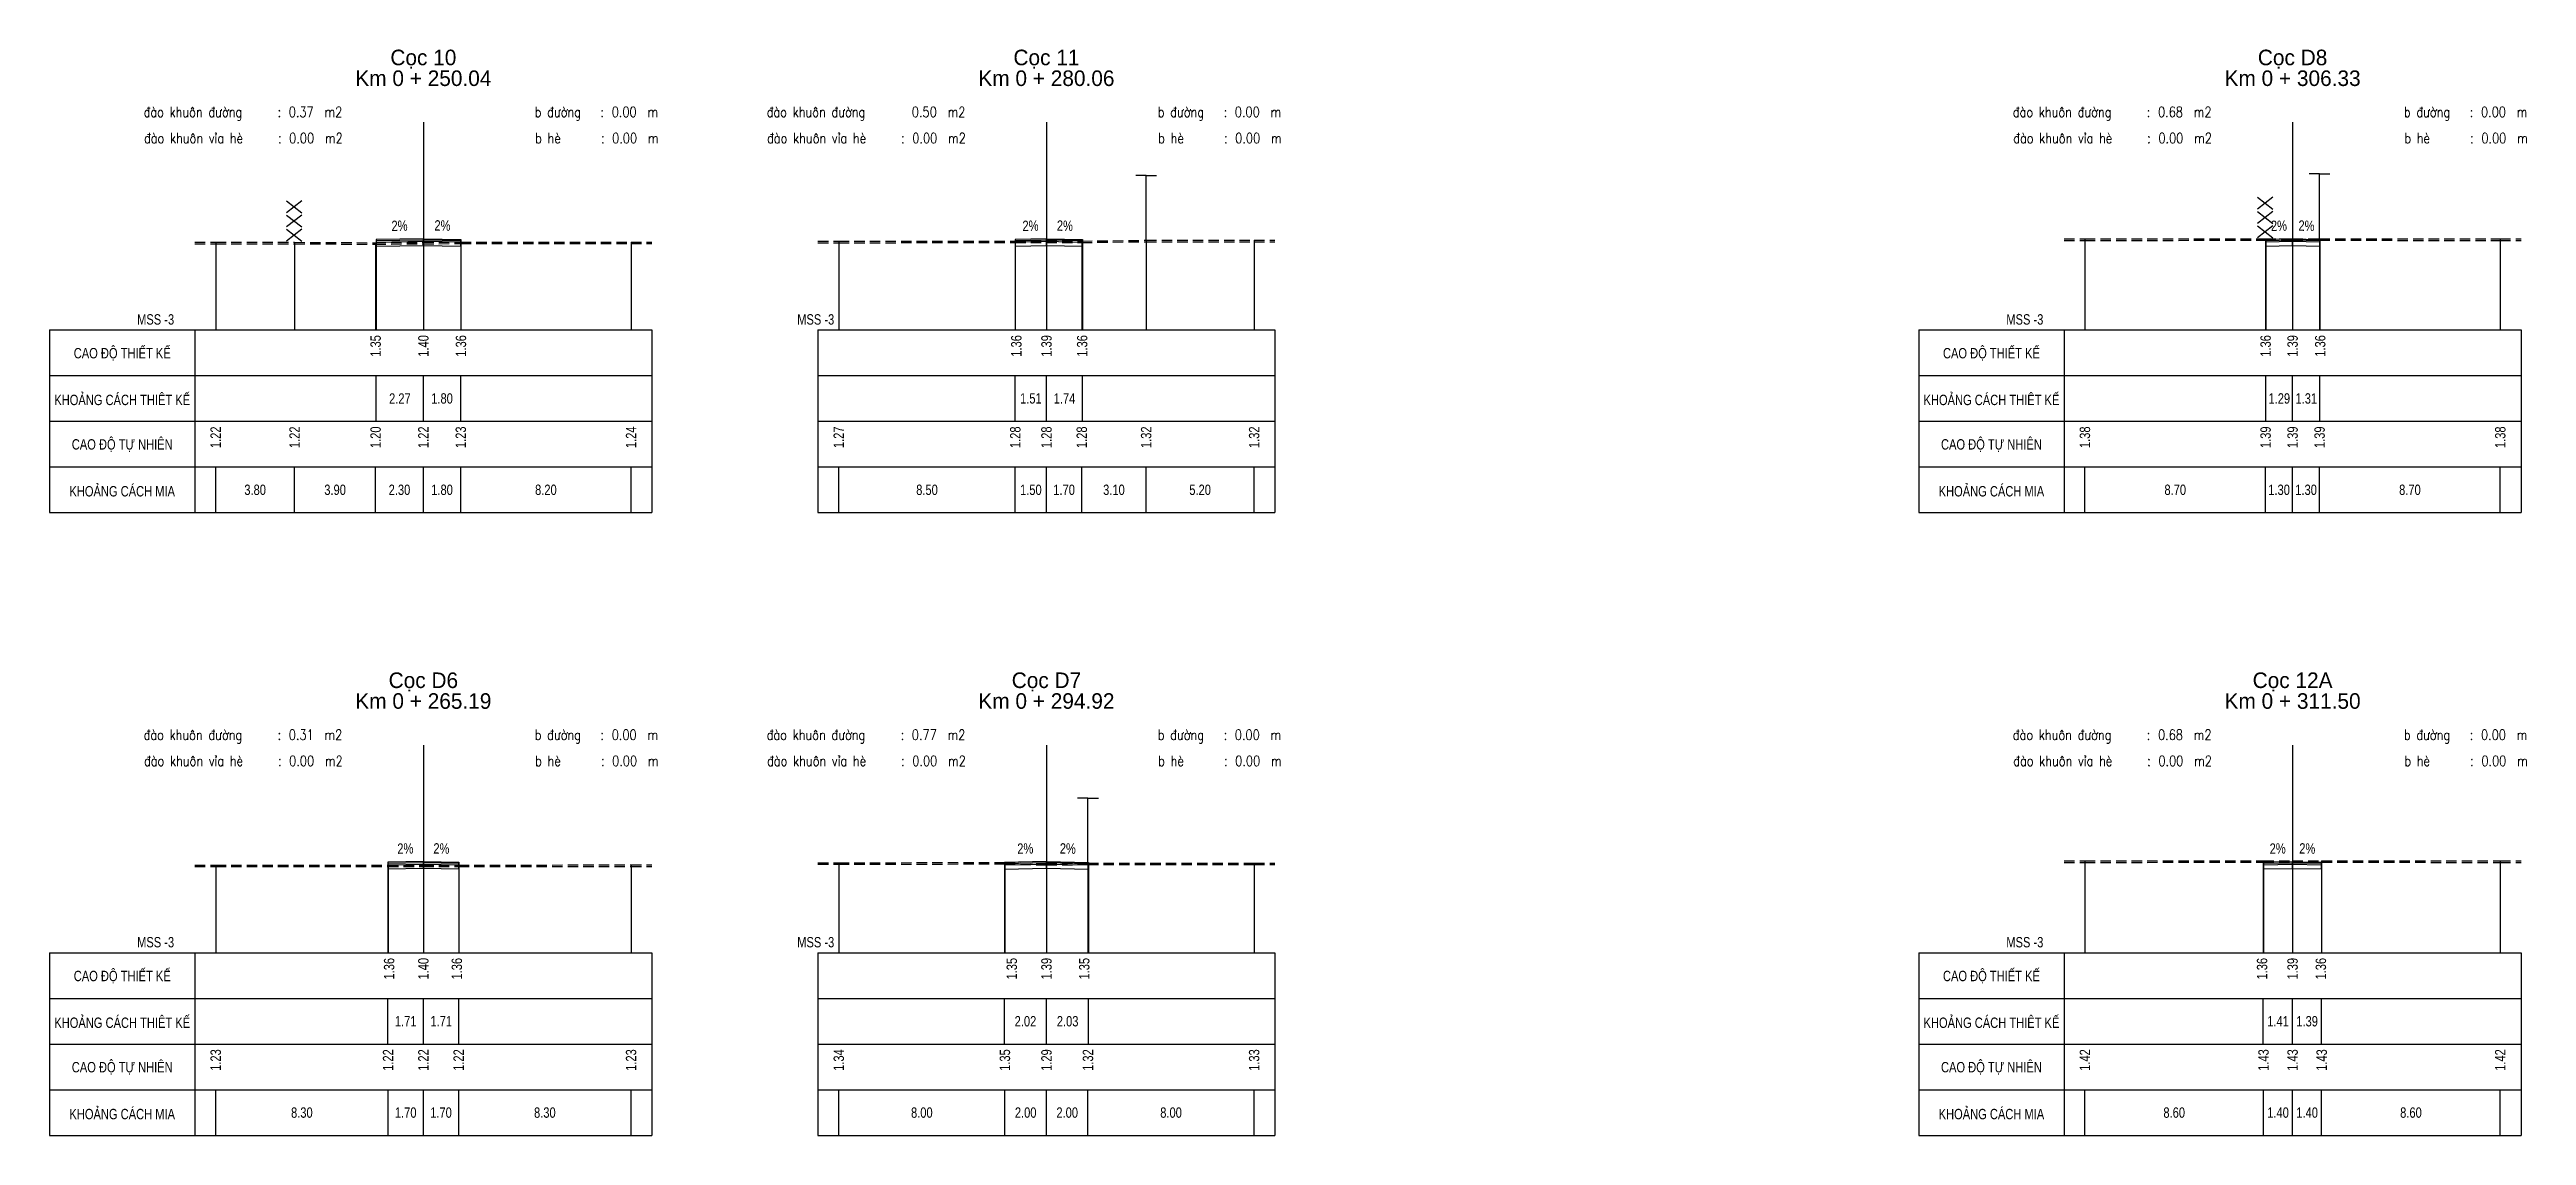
# Model space of a CAD drawing. Header units: inches. Extents: x 484 to 1266, y -181 to 819.
# Drawn here: x 969.6 to 1088.8, y -181.4 to -129.1 of the extents above; entities that cross this region are included whole.
import ezdxf
from ezdxf.enums import TextEntityAlignment as Align

# ---------------------------------------------------------------- set-up
doc = ezdxf.new("R2010")
doc.units = ezdxf.units.IN
doc.header["$MEASUREMENT"] = 0
doc.linetypes.add('HIDDEN', pattern=[0.375, 0.25, -0.125])
for name, color, linetype in [('Bang TN tu nhien', 3, 'Continuous'), ('Dien thiet ke TN', 2, 'Continuous'), ('Duong dong trac ngang tu nhien', 9, 'Continuous'), ('KH_VAT', 8, 'Continuous'), ('Khuon duong1', 14, 'Continuous'), ('Mat duong PD 1', 1, 'Continuous'), ('Trac ngang tu nhien', 3, 'Continuous'), ('TracNgang', 7, 'Continuous')]:
    doc.layers.add(name, color=color, linetype=linetype)
doc.layers.add('LC Text1', color=3, linetype='Continuous', lineweight=20)
doc.layers.add('LC Text2', color=7, linetype='Continuous', lineweight=25)
doc.styles.add('BangTN', font='viet buddy.shx', dxfattribs={"width": 0.8})
doc.styles.add('LC 3', font='vnsimli.shx', dxfattribs={"width": 0.75})

msp = doc.modelspace()

# ---------------------------------------------------------------- texts
at = {"layer": 'Bang TN tu nhien', "color": 3, "style": 'BangTN', "width": 0.8}
for s, p in [('CAO ĐỘ THIẾT KẾ', (973.05, -143.71)), ('CAO ĐỘ THIẾT KẾ', (1063.05, -143.71)), ('KHOẢNG CÁCH THIÊT KẾ', (973.05, -145.91)), ('KHOẢNG CÁCH THIÊT KẾ', (1063.05, -145.91)), ('CAO ĐỘ TỰ NHIÊN', (973.05, -148.11)), ('CAO ĐỘ TỰ NHIÊN', (1063.05, -148.11)), ('KHOẢNG CÁCH MIA', (973.05, -150.31)), ('KHOẢNG CÁCH MIA', (1063.05, -150.31)), ('CAO ĐỘ THIẾT KẾ', (973.05, -173.71)), ('CAO ĐỘ THIẾT KẾ', (1063.05, -173.71)), ('KHOẢNG CÁCH THIÊT KẾ', (973.05, -175.91)), ('KHOẢNG CÁCH THIÊT KẾ', (1063.05, -175.91)), ('CAO ĐỘ TỰ NHIÊN', (973.05, -178.11)), ('CAO ĐỘ TỰ NHIÊN', (1063.05, -178.11)), ('KHOẢNG CÁCH MIA', (973.05, -180.31)), ('KHOẢNG CÁCH MIA', (1063.05, -180.31))]:
    msp.add_text(s, height=0.5, dxfattribs=at).set_placement(p, align=Align.MIDDLE)
at = {"layer": 'Dien thiet ke TN', "color": 2, "style": 'BangTN', "width": 0.8}
for rotation, p in [(1.1458, (986.41, -137.99)), (358.8542, (988.46, -137.98)), (1.1458, (1016.79, -137.99)), (358.8542, (1018.43, -137.99)), (1.1458, (1076.9, -137.99)), (358.8542, (1078.21, -137.99)), (1.1458, (986.69, -167.99)), (358.8542, (988.41, -167.99)), (1.1458, (1016.54, -167.99)), (358.8542, (1018.57, -167.99)), (1.1458, (1076.84, -167.99)), (358.8542, (1078.25, -167.99))]:
    msp.add_text('2%', height=0.5, rotation=rotation, dxfattribs=at).set_placement(p, align=Align.BOTTOM_CENTER)
at = {"layer": 'LC Text1', "color": 3, "style": 'LC 3', "width": 0.8}
for s, p in [('®µo khu«n ®\xadêng', (974.08, -132.36)), (':', (980.53, -132.36)), ('0.37', (981.07, -132.36)), ('m2', (982.79, -132.36)), ('b ®\xadêng', (992.91, -132.36)), (':', (996.08, -132.36)), ('0.00', (996.62, -132.36)), ('m', (998.34, -132.36)), ('®µo khu«n ®\xadêng', (1004.08, -132.36)), ('0.50', (1011.07, -132.36)), ('m2', (1012.79, -132.36)), ('b ®\xadêng', (1022.91, -132.36)), (':', (1026.08, -132.36)), ('0.00', (1026.62, -132.36)), ('m', (1028.34, -132.36)), ('®µo khu«n ®\xadêng', (1064.08, -132.36)), (':', (1070.53, -132.36)), ('0.68', (1071.07, -132.36)), ('m2', (1072.79, -132.36)), ('b ®\xadêng', (1082.91, -132.36)), (':', (1086.08, -132.36)), ('0.00', (1086.62, -132.36)), ('m', (1088.34, -132.36)), ('®µo khu«n vØa hÌ', (974.1, -133.62)), (':', (980.55, -133.62)), ('0.00', (981.09, -133.62)), ('m2', (982.81, -133.62)), ('b hÌ', (992.93, -133.62)), (':', (996.1, -133.62)), ('0.00', (996.64, -133.62)), ('m', (998.36, -133.62)), ('®µo khu«n vØa hÌ', (1004.1, -133.62)), (':', (1010.55, -133.62)), ('0.00', (1011.09, -133.62)), ('m2', (1012.81, -133.62)), ('b hÌ', (1022.93, -133.62)), (':', (1026.1, -133.62)), ('0.00', (1026.64, -133.62)), ('m', (1028.36, -133.62)), ('®µo khu«n vØa hÌ', (1064.1, -133.62)), (':', (1070.55, -133.62)), ('0.00', (1071.09, -133.62)), ('m2', (1072.81, -133.62)), ('b hÌ', (1082.93, -133.62)), (':', (1086.1, -133.62)), ('0.00', (1086.64, -133.62)), ('m', (1088.36, -133.62)), ('®µo khu«n ®\xadêng', (974.08, -162.36)), (':', (980.53, -162.36)), ('0.31', (981.07, -162.36)), ('m2', (982.79, -162.36)), ('b ®\xadêng', (992.91, -162.36)), (':', (996.08, -162.36)), ('0.00', (996.62, -162.36)), ('m', (998.34, -162.36)), ('®µo khu«n ®\xadêng', (1004.08, -162.36)), (':', (1010.53, -162.36)), ('0.77', (1011.07, -162.36)), ('m2', (1012.79, -162.36)), ('b ®\xadêng', (1022.91, -162.36)), (':', (1026.08, -162.36)), ('0.00', (1026.62, -162.36)), ('m', (1028.34, -162.36)), ('®µo khu«n ®\xadêng', (1064.08, -162.36)), (':', (1070.53, -162.36)), ('0.68', (1071.07, -162.36)), ('m2', (1072.79, -162.36)), ('b ®\xadêng', (1082.91, -162.36)), (':', (1086.08, -162.36)), ('0.00', (1086.62, -162.36)), ('m', (1088.34, -162.36)), ('®µo khu«n vØa hÌ', (974.1, -163.62)), (':', (980.55, -163.62)), ('0.00', (981.09, -163.62)), ('m2', (982.81, -163.62)), ('b hÌ', (992.93, -163.62)), (':', (996.1, -163.62)), ('0.00', (996.64, -163.62)), ('m', (998.36, -163.62)), ('®µo khu«n vØa hÌ', (1004.1, -163.62)), (':', (1010.55, -163.62)), ('0.00', (1011.09, -163.62)), ('m2', (1012.81, -163.62)), ('b hÌ', (1022.93, -163.62)), (':', (1026.1, -163.62)), ('0.00', (1026.64, -163.62)), ('m', (1028.36, -163.62)), ('®µo khu«n vØa hÌ', (1064.1, -163.62)), (':', (1070.55, -163.62)), ('0.00', (1071.09, -163.62)), ('m2', (1072.81, -163.62)), ('b hÌ', (1082.93, -163.62)), (':', (1086.1, -163.62)), ('0.00', (1086.64, -163.62)), ('m', (1088.36, -163.62))]:
    msp.add_text(s, height=0.5, rotation=359.9992, dxfattribs=at).set_placement(p)
at = {"layer": 'LC Text2', "color": 3, "style": 'BangTN'}
for s, p in [('Cọc 10', (987.55, -129.86)), ('Cọc 11', (1017.55, -129.86)), ('Cọc D8', (1077.55, -129.86)), ('Km 0 + 250.04', (987.55, -130.86)), ('Km 0 + 280.06', (1017.55, -130.86)), ('Km 0 + 306.33', (1077.55, -130.86)), ('Cọc D6', (987.55, -159.86)), ('Cọc D7', (1017.55, -159.86)), ('Cọc 12A', (1077.55, -159.86)), ('Km 0 + 265.19', (987.55, -160.86)), ('Km 0 + 294.92', (1017.55, -160.86)), ('Km 0 + 311.50', (1077.55, -160.86))]:
    msp.add_text(s, height=0.75, dxfattribs=at).set_placement(p, align=Align.CENTER)
at = {"layer": 'LC Text2', "color": 3, "char_height": 0.5, "style": 'BangTN'}
for insert, attachment_point in [((975.55, -142.36), 9), ((1005.55, -142.36), 7), ((1065.55, -142.36), 9), ((975.55, -172.36), 9), ((1005.55, -172.36), 7), ((1065.55, -172.36), 9)]:
    msp.add_mtext('MSS -3', dxfattribs=dict(at, insert=insert, attachment_point=attachment_point))
at = {"layer": 'TracNgang', "color": 2, "style": 'BangTN', "width": 0.8}
for s, p in [('1.35', (985.25, -142.86)), ('1.40', (987.55, -142.86)), ('1.36', (989.36, -142.86)), ('1.36', (1016.1, -142.86)), ('1.39', (1017.55, -142.86)), ('1.36', (1019.27, -142.86)), ('1.36', (1076.25, -142.86)), ('1.39', (1077.55, -142.86)), ('1.36', (1078.88, -142.86)), ('1.36', (985.9, -172.86)), ('1.40', (987.55, -172.86)), ('1.36', (989.16, -172.86)), ('1.35', (1015.88, -172.86)), ('1.39', (1017.55, -172.86)), ('1.35', (1019.37, -172.86)), ('1.36', (1076.08, -172.86)), ('1.39', (1077.55, -172.86)), ('1.36', (1078.91, -172.86))]:
    msp.add_text(s, height=0.5, rotation=90, dxfattribs=at).set_placement(p, align=Align.MIDDLE_RIGHT)
for s, p in [('2.27', (986.42, -145.91)), ('1.80', (988.45, -145.91)), ('1.51', (1016.8, -145.91)), ('1.74', (1018.42, -145.91)), ('1.29', (1076.91, -145.91)), ('1.31', (1078.21, -145.91)), ('1.71', (986.7, -175.91)), ('1.71', (988.41, -175.91)), ('2.02', (1016.54, -175.91)), ('2.03', (1018.57, -175.91)), ('1.41', (1076.85, -175.91)), ('1.39', (1078.25, -175.91))]:
    msp.add_text(s, height=0.5, dxfattribs=at).set_placement(p, align=Align.MIDDLE)
at = {"layer": 'TracNgang', "color": 3, "style": 'BangTN', "width": 0.8}
for s, p in [('1.22', (977.55, -147.26)), ('1.22', (981.35, -147.26)), ('1.20', (985.25, -147.26)), ('1.22', (987.55, -147.26)), ('1.23', (989.35, -147.26)), ('1.24', (997.55, -147.26)), ('1.27', (1007.55, -147.26)), ('1.28', (1016.05, -147.26)), ('1.28', (1017.55, -147.26)), ('1.28', (1019.25, -147.26)), ('1.32', (1022.35, -147.26)), ('1.32', (1027.55, -147.26)), ('1.38', (1067.55, -147.26)), ('1.39', (1076.25, -147.26)), ('1.39', (1077.55, -147.26)), ('1.39', (1078.85, -147.26)), ('1.38', (1087.55, -147.26)), ('1.23', (977.55, -177.26)), ('1.22', (985.85, -177.26)), ('1.22', (987.55, -177.26)), ('1.22', (989.25, -177.26)), ('1.23', (997.55, -177.26)), ('1.34', (1007.55, -177.26)), ('1.35', (1015.55, -177.26)), ('1.29', (1017.55, -177.26)), ('1.32', (1019.55, -177.26)), ('1.33', (1027.55, -177.26)), ('1.42', (1067.55, -177.26)), ('1.43', (1076.15, -177.26)), ('1.43', (1077.55, -177.26)), ('1.43', (1078.95, -177.26)), ('1.42', (1087.55, -177.26))]:
    msp.add_text(s, height=0.5, rotation=90, dxfattribs=at).set_placement(p, align=Align.MIDDLE_RIGHT)
for s, p in [('3.80', (979.45, -150.31)), ('3.90', (983.3, -150.31)), ('2.30', (986.4, -150.31)), ('1.80', (988.45, -150.31)), ('8.20', (993.45, -150.31)), ('8.50', (1011.8, -150.31)), ('1.50', (1016.8, -150.31)), ('1.70', (1018.4, -150.31)), ('3.10', (1020.8, -150.31)), ('5.20', (1024.95, -150.31)), ('8.70', (1071.9, -150.31)), ('1.30', (1076.9, -150.31)), ('1.30', (1078.2, -150.31)), ('8.70', (1083.2, -150.31)), ('8.30', (981.7, -180.31)), ('1.70', (986.7, -180.31)), ('1.70', (988.4, -180.31)), ('8.30', (993.4, -180.31)), ('8.00', (1011.55, -180.31)), ('2.00', (1016.55, -180.31)), ('2.00', (1018.55, -180.31)), ('8.00', (1023.55, -180.31)), ('8.60', (1071.85, -180.31)), ('1.40', (1076.85, -180.31)), ('1.40', (1078.25, -180.31)), ('8.60', (1083.25, -180.31))]:
    msp.add_text(s, height=0.5, dxfattribs=at).set_placement(p, align=Align.MIDDLE)

# ---------------------------------------------------------------- blocks, each defined once
blk = doc.blocks.new('HANGRAO')
at = {"color": 2, "linetype": 'Continuous'}
for p, q in [((-1.32, 6.67), (1.16, 4.76)), ((1.16, 6.67), (-1.32, 4.76)), ((1.16, 4.38), (-1.32, 2.47)), ((-1.32, 4.38), (1.16, 2.47)), ((-1.32, 2.09), (1.16, 0.18)), ((1.16, 2.09), (-1.32, 0.18))]:
    blk.add_line(p, q, dxfattribs=at)
blk = doc.blocks.new('ChieuDungVat3.dwg')
at = {"layer": 'KH_VAT', "color": 1, "xscale": 1.5, "yscale": 1.5, "zscale": 1.5}
blk.add_blockref('HANGRAO', (0, 0), dxfattribs=at)
blk = doc.blocks.new('CHIEUDUNGVAT12')
at = {"layer": 'KH_VAT', "color": 1}
for q in [(-2.5, 15.63), (2.5, 15.63)]:
    blk.add_line((0, 15.63), q, dxfattribs=at)
at = {"layer": 'KH_VAT', "color": 7}
blk.add_lwpolyline([(0, 0), (0, 15.63)], dxfattribs=at)
blk = doc.blocks.new('ChieuDungVat4.dwg')
at = {"layer": 'KH_VAT', "color": 1}
blk.add_blockref('CHIEUDUNGVAT12', (0, 0), dxfattribs=at)

# ---------------------------------------------------------------- linework, layer by layer
at = {"layer": 'Bang TN tu nhien', "color": 3}
for p, q in [((987.55, -132.61), (987.55, -142.61)), ((1017.55, -132.61), (1017.55, -142.61)), ((1077.55, -132.61), (1077.55, -142.61)), ((969.55, -142.61), (969.55, -151.41)), ((969.55, -142.61), (998.55, -142.61)), ((976.55, -142.61), (976.55, -151.41)), ((998.55, -142.61), (998.55, -151.41)), ((1006.55, -142.61), (1006.55, -151.41)), ((1006.55, -142.61), (1028.55, -142.61)), ((1028.55, -142.61), (1028.55, -151.41)), ((1059.55, -142.61), (1059.55, -151.41)), ((1059.55, -142.61), (1088.55, -142.61)), ((1066.55, -142.61), (1066.55, -151.41)), ((1088.55, -142.61), (1088.55, -151.41)), ((969.55, -144.81), (998.55, -144.81)), ((1006.55, -144.81), (1028.55, -144.81)), ((1059.55, -144.81), (1088.55, -144.81)), ((969.55, -147.01), (998.55, -147.01)), ((1006.55, -147.01), (1028.55, -147.01)), ((1059.55, -147.01), (1088.55, -147.01)), ((969.55, -149.21), (998.55, -149.21)), ((1006.55, -149.21), (1028.55, -149.21)), ((1059.55, -149.21), (1088.55, -149.21)), ((969.55, -151.41), (998.55, -151.41)), ((1006.55, -151.41), (1028.55, -151.41)), ((1059.55, -151.41), (1088.55, -151.41)), ((987.55, -162.61), (987.55, -172.61)), ((1017.55, -162.61), (1017.55, -172.61)), ((1077.55, -162.61), (1077.55, -172.61)), ((969.55, -172.61), (969.55, -181.41)), ((969.55, -172.61), (998.55, -172.61)), ((976.55, -172.61), (976.55, -181.41)), ((998.55, -172.61), (998.55, -181.41)), ((1006.55, -172.61), (1006.55, -181.41)), ((1006.55, -172.61), (1028.55, -172.61)), ((1028.55, -172.61), (1028.55, -181.41)), ((1059.55, -172.61), (1059.55, -181.41)), ((1059.55, -172.61), (1088.55, -172.61)), ((1066.55, -172.61), (1066.55, -181.41)), ((1088.55, -172.61), (1088.55, -181.41)), ((969.55, -174.81), (998.55, -174.81)), ((1006.55, -174.81), (1028.55, -174.81)), ((1059.55, -174.81), (1088.55, -174.81)), ((969.55, -177.01), (998.55, -177.01)), ((1006.55, -177.01), (1028.55, -177.01)), ((1059.55, -177.01), (1088.55, -177.01)), ((969.55, -179.21), (998.55, -179.21)), ((1006.55, -179.21), (1028.55, -179.21)), ((1059.55, -179.21), (1088.55, -179.21)), ((969.55, -181.41), (998.55, -181.41)), ((1006.55, -181.41), (1028.55, -181.41)), ((1059.55, -181.41), (1088.55, -181.41))]:
    msp.add_line(p, q, dxfattribs=at)
at = {"layer": 'Dien thiet ke TN'}
for p, q in [((985.28, -138.26), (985.28, -142.61)), ((985.28, -138.26), (985.28, -142.61)), ((985.28, -138.26), (985.28, -142.61)), ((985.28, -138.26), (985.28, -142.61)), ((985.28, -138.26), (985.28, -142.61)), ((987.55, -138.22), (987.55, -142.61)), ((987.55, -138.22), (987.55, -142.61)), ((989.35, -138.25), (989.35, -142.61)), ((989.35, -138.25), (989.35, -142.61)), ((989.35, -138.25), (989.35, -142.61)), ((989.35, -138.25), (989.35, -142.61)), ((989.35, -138.25), (989.35, -142.61)), ((1016.04, -138.25), (1016.04, -142.61)), ((1016.04, -138.25), (1016.04, -142.61)), ((1016.04, -138.25), (1016.04, -142.61)), ((1016.04, -138.25), (1016.04, -142.61)), ((1016.04, -138.25), (1016.04, -142.61)), ((1017.55, -138.22), (1017.55, -142.61)), ((1017.55, -138.22), (1017.55, -142.61)), ((1019.29, -138.26), (1019.29, -142.61)), ((1019.29, -138.26), (1019.29, -142.61)), ((1019.29, -138.26), (1019.29, -142.61)), ((1019.29, -138.26), (1019.29, -142.61)), ((1019.29, -138.26), (1019.29, -142.61)), ((1076.26, -138.25), (1076.26, -142.61)), ((1076.26, -138.25), (1076.26, -142.61)), ((1076.26, -138.25), (1076.26, -142.61)), ((1076.26, -138.25), (1076.26, -142.61)), ((1076.26, -138.25), (1076.26, -142.61)), ((1077.55, -138.22), (1077.55, -142.61)), ((1077.55, -138.22), (1077.55, -142.61)), ((1078.86, -138.25), (1078.86, -142.61)), ((1078.86, -138.25), (1078.86, -142.61)), ((1078.86, -138.25), (1078.86, -142.61)), ((1078.86, -138.25), (1078.86, -142.61)), ((1078.86, -138.25), (1078.86, -142.61)), ((985.84, -168.25), (985.84, -172.61)), ((985.84, -168.25), (985.84, -172.61)), ((985.84, -168.25), (985.84, -172.61)), ((985.84, -168.25), (985.84, -172.61)), ((985.84, -168.25), (985.84, -172.61)), ((987.55, -168.22), (987.55, -172.61)), ((987.55, -168.22), (987.55, -172.61)), ((989.26, -168.25), (989.26, -172.61)), ((989.26, -168.25), (989.26, -172.61)), ((989.26, -168.25), (989.26, -172.61)), ((989.26, -168.25), (989.26, -172.61)), ((989.26, -168.25), (989.26, -172.61)), ((1015.53, -168.26), (1015.53, -172.61)), ((1015.53, -168.26), (1015.53, -172.61)), ((1015.53, -168.26), (1015.53, -172.61)), ((1015.53, -168.26), (1015.53, -172.61)), ((1015.53, -168.26), (1015.53, -172.61)), ((1017.55, -168.22), (1017.55, -172.61)), ((1017.55, -168.22), (1017.55, -172.61)), ((1019.58, -168.26), (1019.58, -172.61)), ((1019.58, -168.26), (1019.58, -172.61)), ((1019.58, -168.26), (1019.58, -172.61)), ((1019.58, -168.26), (1019.58, -172.61)), ((1019.58, -168.26), (1019.58, -172.61)), ((1076.14, -168.25), (1076.14, -172.61)), ((1076.14, -168.25), (1076.14, -172.61)), ((1076.14, -168.25), (1076.14, -172.61)), ((1076.14, -168.25), (1076.14, -172.61)), ((1076.14, -168.25), (1076.14, -172.61)), ((1077.55, -168.23), (1077.55, -172.61)), ((1077.55, -168.23), (1077.55, -172.61)), ((1078.94, -168.25), (1078.94, -172.61)), ((1078.94, -168.25), (1078.94, -172.61)), ((1078.94, -168.25), (1078.94, -172.61)), ((1078.94, -168.25), (1078.94, -172.61)), ((1078.94, -168.25), (1078.94, -172.61))]:
    msp.add_line(p, q, dxfattribs=at)
at = {"layer": 'Duong dong trac ngang tu nhien', "color": 8}
for p, q in [((1007.55, -138.34), (1007.55, -142.61)), ((1016.05, -138.33), (1016.05, -142.61)), ((1017.55, -138.33), (1017.55, -142.61)), ((1019.25, -138.33), (1019.25, -142.61)), ((1022.35, -138.29), (1022.35, -142.61)), ((1027.55, -138.29), (1027.55, -142.61)), ((1067.55, -138.23), (1067.55, -142.61)), ((1076.25, -138.22), (1076.25, -142.61)), ((1077.55, -138.22), (1077.55, -142.61)), ((1078.85, -138.22), (1078.85, -142.61)), ((1087.55, -138.23), (1087.55, -142.61)), ((977.55, -138.39), (977.55, -142.61)), ((981.35, -138.39), (981.35, -142.61)), ((985.25, -138.41), (985.25, -142.61)), ((987.55, -138.39), (987.55, -142.61)), ((989.35, -138.38), (989.35, -142.61)), ((997.55, -138.38), (997.55, -142.61)), ((977.55, -168.39), (977.55, -172.61)), ((985.85, -168.39), (985.85, -172.61)), ((987.55, -168.39), (987.55, -172.61)), ((989.25, -168.39), (989.25, -172.61)), ((997.55, -168.38), (997.55, -172.61)), ((1007.55, -168.28), (1007.55, -172.61)), ((1015.55, -168.26), (1015.55, -172.61)), ((1017.55, -168.32), (1017.55, -172.61)), ((1019.55, -168.29), (1019.55, -172.61)), ((1027.55, -168.29), (1027.55, -172.61)), ((1067.55, -168.19), (1067.55, -172.61)), ((1076.15, -168.18), (1076.15, -172.61)), ((1077.55, -168.18), (1077.55, -172.61)), ((1078.95, -168.18), (1078.95, -172.61)), ((1087.55, -168.19), (1087.55, -172.61))]:
    msp.add_line(p, q, dxfattribs=at)
at = {"layer": 'Khuon duong1', "color": 4}
for points in [[(985.28, -138.26), (985.28, -138.31), (985.28, -138.38), (985.28, -138.58), (987.55, -138.54), (987.55, -138.34), (987.55, -138.27), (987.55, -138.22)], [(987.55, -138.22), (987.55, -138.27), (987.55, -138.34), (987.55, -138.54), (989.35, -138.57), (989.35, -138.37), (989.35, -138.3), (989.35, -138.25)], [(1016.04, -138.25), (1016.04, -138.3), (1016.04, -138.37), (1016.04, -138.57), (1017.55, -138.54), (1017.55, -138.34), (1017.55, -138.27), (1017.55, -138.22)], [(1017.55, -138.22), (1017.55, -138.27), (1017.55, -138.34), (1017.55, -138.54), (1019.29, -138.58), (1019.29, -138.38), (1019.29, -138.31), (1019.29, -138.26)], [(1076.26, -138.25), (1076.26, -138.3), (1076.26, -138.37), (1076.26, -138.57), (1077.55, -138.54), (1077.55, -138.34), (1077.55, -138.27), (1077.55, -138.22)], [(1077.55, -138.22), (1077.55, -138.27), (1077.55, -138.34), (1077.55, -138.54), (1078.86, -138.57), (1078.86, -138.37), (1078.86, -138.3), (1078.86, -138.25)], [(985.84, -168.25), (985.84, -168.3), (985.84, -168.37), (985.84, -168.57), (987.55, -168.54), (987.55, -168.34), (987.55, -168.27), (987.55, -168.22)], [(987.55, -168.22), (987.55, -168.27), (987.55, -168.34), (987.55, -168.54), (989.26, -168.57), (989.26, -168.37), (989.26, -168.3), (989.26, -168.25)], [(1015.53, -168.26), (1015.53, -168.31), (1015.53, -168.38), (1015.53, -168.58), (1017.55, -168.54), (1017.55, -168.34), (1017.55, -168.27), (1017.55, -168.22)], [(1017.55, -168.22), (1017.55, -168.27), (1017.55, -168.34), (1017.55, -168.54), (1019.58, -168.58), (1019.58, -168.38), (1019.58, -168.31), (1019.58, -168.26)], [(1076.14, -168.25), (1076.14, -168.3), (1076.14, -168.37), (1076.14, -168.57), (1077.55, -168.55), (1077.55, -168.35), (1077.55, -168.28), (1077.55, -168.23)], [(1077.55, -168.23), (1077.55, -168.28), (1077.55, -168.35), (1077.55, -168.55), (1078.94, -168.57), (1078.94, -168.37), (1078.94, -168.3), (1078.94, -168.25)]]:
    msp.add_lwpolyline(points, dxfattribs=at)
at = {"layer": 'Khuon duong1', "color": 2}
for points in [[(985.28, -138.31), (987.55, -138.27)], [(987.55, -138.27), (989.35, -138.3)], [(1016.04, -138.3), (1017.55, -138.27)], [(1017.55, -138.27), (1019.29, -138.31)], [(1076.26, -138.3), (1077.55, -138.27)], [(1077.55, -138.27), (1078.86, -138.3)], [(985.84, -168.3), (987.55, -168.27)], [(987.55, -168.27), (989.26, -168.3)], [(1015.53, -168.31), (1017.55, -168.27)], [(1017.55, -168.27), (1019.58, -168.31)], [(1076.14, -168.3), (1077.55, -168.28)], [(1077.55, -168.28), (1078.94, -168.3)]]:
    msp.add_lwpolyline(points, dxfattribs=at)
at = {"layer": 'Khuon duong1', "color": 3}
for points in [[(985.28, -138.38), (987.55, -138.34)], [(987.55, -138.34), (989.35, -138.37)], [(1016.04, -138.37), (1017.55, -138.34)], [(1017.55, -138.34), (1019.29, -138.38)], [(1076.26, -138.37), (1077.55, -138.34)], [(1077.55, -138.34), (1078.86, -138.37)], [(985.84, -168.37), (987.55, -168.34)], [(987.55, -168.34), (989.26, -168.37)], [(1015.53, -168.38), (1017.55, -168.34)], [(1017.55, -168.34), (1019.58, -168.38)], [(1076.14, -168.37), (1077.55, -168.35)], [(1077.55, -168.35), (1078.94, -168.37)]]:
    msp.add_lwpolyline(points, dxfattribs=at)
at = {"layer": 'Mat duong PD 1'}
for points in [[(987.55, -138.22), (985.28, -138.26)], [(987.55, -138.22), (989.35, -138.25)], [(1017.55, -138.22), (1016.04, -138.25)], [(1017.55, -138.22), (1019.29, -138.26)], [(1077.55, -138.22), (1076.26, -138.25)], [(1077.55, -138.22), (1078.86, -138.25)], [(987.55, -168.22), (985.84, -168.25)], [(987.55, -168.22), (989.26, -168.25)], [(1017.55, -168.22), (1015.53, -168.26)], [(1017.55, -168.22), (1019.58, -168.26)], [(1077.55, -168.23), (1076.14, -168.25)], [(1077.55, -168.23), (1078.94, -168.25)]]:
    msp.add_lwpolyline(points, dxfattribs=at)
at = {"layer": 'Trac ngang tu nhien', "color": 4, "linetype": 'HIDDEN', "ltscale": 2}
for points in [[(1006.55, -138.34), (1007.55, -138.34), (1016.05, -138.33), (1017.55, -138.33), (1019.25, -138.33), (1022.35, -138.29), (1027.55, -138.29), (1028.55, -138.29)], [(1066.55, -138.23), (1067.55, -138.23), (1076.25, -138.22), (1077.55, -138.22), (1078.85, -138.22), (1087.55, -138.23), (1088.55, -138.23)], [(1066.55, -138.3), (1067.55, -138.3), (1076.25, -138.29), (1077.55, -138.29), (1078.85, -138.29), (1087.55, -138.3), (1088.55, -138.3)], [(976.55, -138.39), (977.55, -138.39), (981.35, -138.39), (985.25, -138.41), (987.55, -138.39), (989.35, -138.38), (997.55, -138.38), (998.55, -138.38)], [(976.55, -138.46), (977.55, -138.46), (981.35, -138.46), (985.25, -138.48), (987.55, -138.46), (989.35, -138.45), (997.55, -138.45), (998.55, -138.45)], [(1006.55, -138.41), (1007.55, -138.41), (1016.05, -138.4), (1017.55, -138.4), (1019.25, -138.4), (1022.35, -138.36), (1027.55, -138.36), (1028.55, -138.36)], [(976.55, -168.39), (977.55, -168.39), (985.85, -168.39), (987.55, -168.39), (989.25, -168.39), (997.55, -168.38), (998.55, -168.38)], [(976.55, -168.46), (977.55, -168.46), (985.85, -168.46), (987.55, -168.46), (989.25, -168.46), (997.55, -168.45), (998.55, -168.45)], [(1006.55, -168.28), (1007.55, -168.28), (1015.55, -168.26), (1017.55, -168.32), (1019.55, -168.29), (1027.55, -168.29), (1028.55, -168.29)], [(1006.55, -168.35), (1007.55, -168.35), (1015.55, -168.33), (1017.55, -168.39), (1019.55, -168.36), (1027.55, -168.36), (1028.55, -168.36)], [(1066.55, -168.19), (1067.55, -168.19), (1076.15, -168.18), (1077.55, -168.18), (1078.95, -168.18), (1087.55, -168.19), (1088.55, -168.19)], [(1066.55, -168.26), (1067.55, -168.26), (1076.15, -168.25), (1077.55, -168.25), (1078.95, -168.25), (1087.55, -168.26), (1088.55, -168.26)]]:
    msp.add_lwpolyline(points, dxfattribs=at)
at = {"layer": 'TracNgang', "color": 2}
for p, q in [((985.28, -147.01), (985.28, -144.81)), ((987.55, -147.01), (987.55, -144.81)), ((989.35, -147.01), (989.35, -144.81)), ((1016.04, -147.01), (1016.04, -144.81)), ((1017.55, -147.01), (1017.55, -144.81)), ((1019.29, -147.01), (1019.29, -144.81)), ((1076.26, -147.01), (1076.26, -144.81)), ((1077.55, -147.01), (1077.55, -144.81)), ((1078.86, -147.01), (1078.86, -144.81)), ((985.84, -177.01), (985.84, -174.81)), ((987.55, -177.01), (987.55, -174.81)), ((989.26, -177.01), (989.26, -174.81)), ((1015.53, -177.01), (1015.53, -174.81)), ((1015.53, -177.01), (1015.53, -174.81)), ((1017.55, -177.01), (1017.55, -174.81)), ((1019.58, -177.01), (1019.58, -174.81)), ((1076.14, -177.01), (1076.14, -174.81)), ((1077.55, -177.01), (1077.55, -174.81)), ((1078.94, -177.01), (1078.94, -174.81))]:
    msp.add_line(p, q, dxfattribs=at)
at = {"layer": 'TracNgang', "color": 3}
for p, q in [((977.55, -151.41), (977.55, -149.21)), ((981.35, -151.41), (981.35, -149.21)), ((985.25, -151.41), (985.25, -149.21)), ((987.55, -151.41), (987.55, -149.21)), ((989.35, -151.41), (989.35, -149.21)), ((997.55, -151.41), (997.55, -149.21)), ((1007.55, -151.41), (1007.55, -149.21)), ((1016.05, -151.41), (1016.05, -149.21)), ((1017.55, -151.41), (1017.55, -149.21)), ((1019.25, -151.41), (1019.25, -149.21)), ((1022.35, -151.41), (1022.35, -149.21)), ((1027.55, -151.41), (1027.55, -149.21)), ((1067.55, -151.41), (1067.55, -149.21)), ((1076.25, -151.41), (1076.25, -149.21)), ((1077.55, -151.41), (1077.55, -149.21)), ((1078.85, -151.41), (1078.85, -149.21)), ((1087.55, -151.41), (1087.55, -149.21)), ((977.55, -181.41), (977.55, -179.21)), ((985.85, -181.41), (985.85, -179.21)), ((987.55, -181.41), (987.55, -179.21)), ((989.25, -181.41), (989.25, -179.21)), ((997.55, -181.41), (997.55, -179.21)), ((1007.55, -181.41), (1007.55, -179.21)), ((1015.55, -181.41), (1015.55, -179.21)), ((1017.55, -181.41), (1017.55, -179.21)), ((1019.55, -181.41), (1019.55, -179.21)), ((1027.55, -181.41), (1027.55, -179.21)), ((1067.55, -181.41), (1067.55, -179.21)), ((1076.15, -181.41), (1076.15, -179.21)), ((1077.55, -181.41), (1077.55, -179.21)), ((1078.95, -181.41), (1078.95, -179.21)), ((1087.55, -181.41), (1087.55, -179.21))]:
    msp.add_line(p, q, dxfattribs=at)

# ---------------------------------------------------------------- block references
at = {"color": 3, "xscale": 0.1999999999999993, "yscale": 0.1999999999999993, "zscale": 0.1999999999999993}
for name, p in [('ChieuDungVat4.dwg', (1022.35, -138.29)), ('ChieuDungVat4.dwg', (1078.85, -138.22)), ('ChieuDungVat3.dwg', (981.35, -138.39)), ('ChieuDungVat3.dwg', (1076.25, -138.22)), ('ChieuDungVat4.dwg', (1019.55, -168.29))]:
    msp.add_blockref(name, p, dxfattribs=at)

msp.set_redraw_order([(e.dxf.handle, doc.entitydb.next_handle()) for e in msp.query("TEXT MTEXT ATTDEF DIMENSION ARC_DIMENSION")])  # texts and dimensions are drawn at this point

doc.saveas('drawing.dxf')
